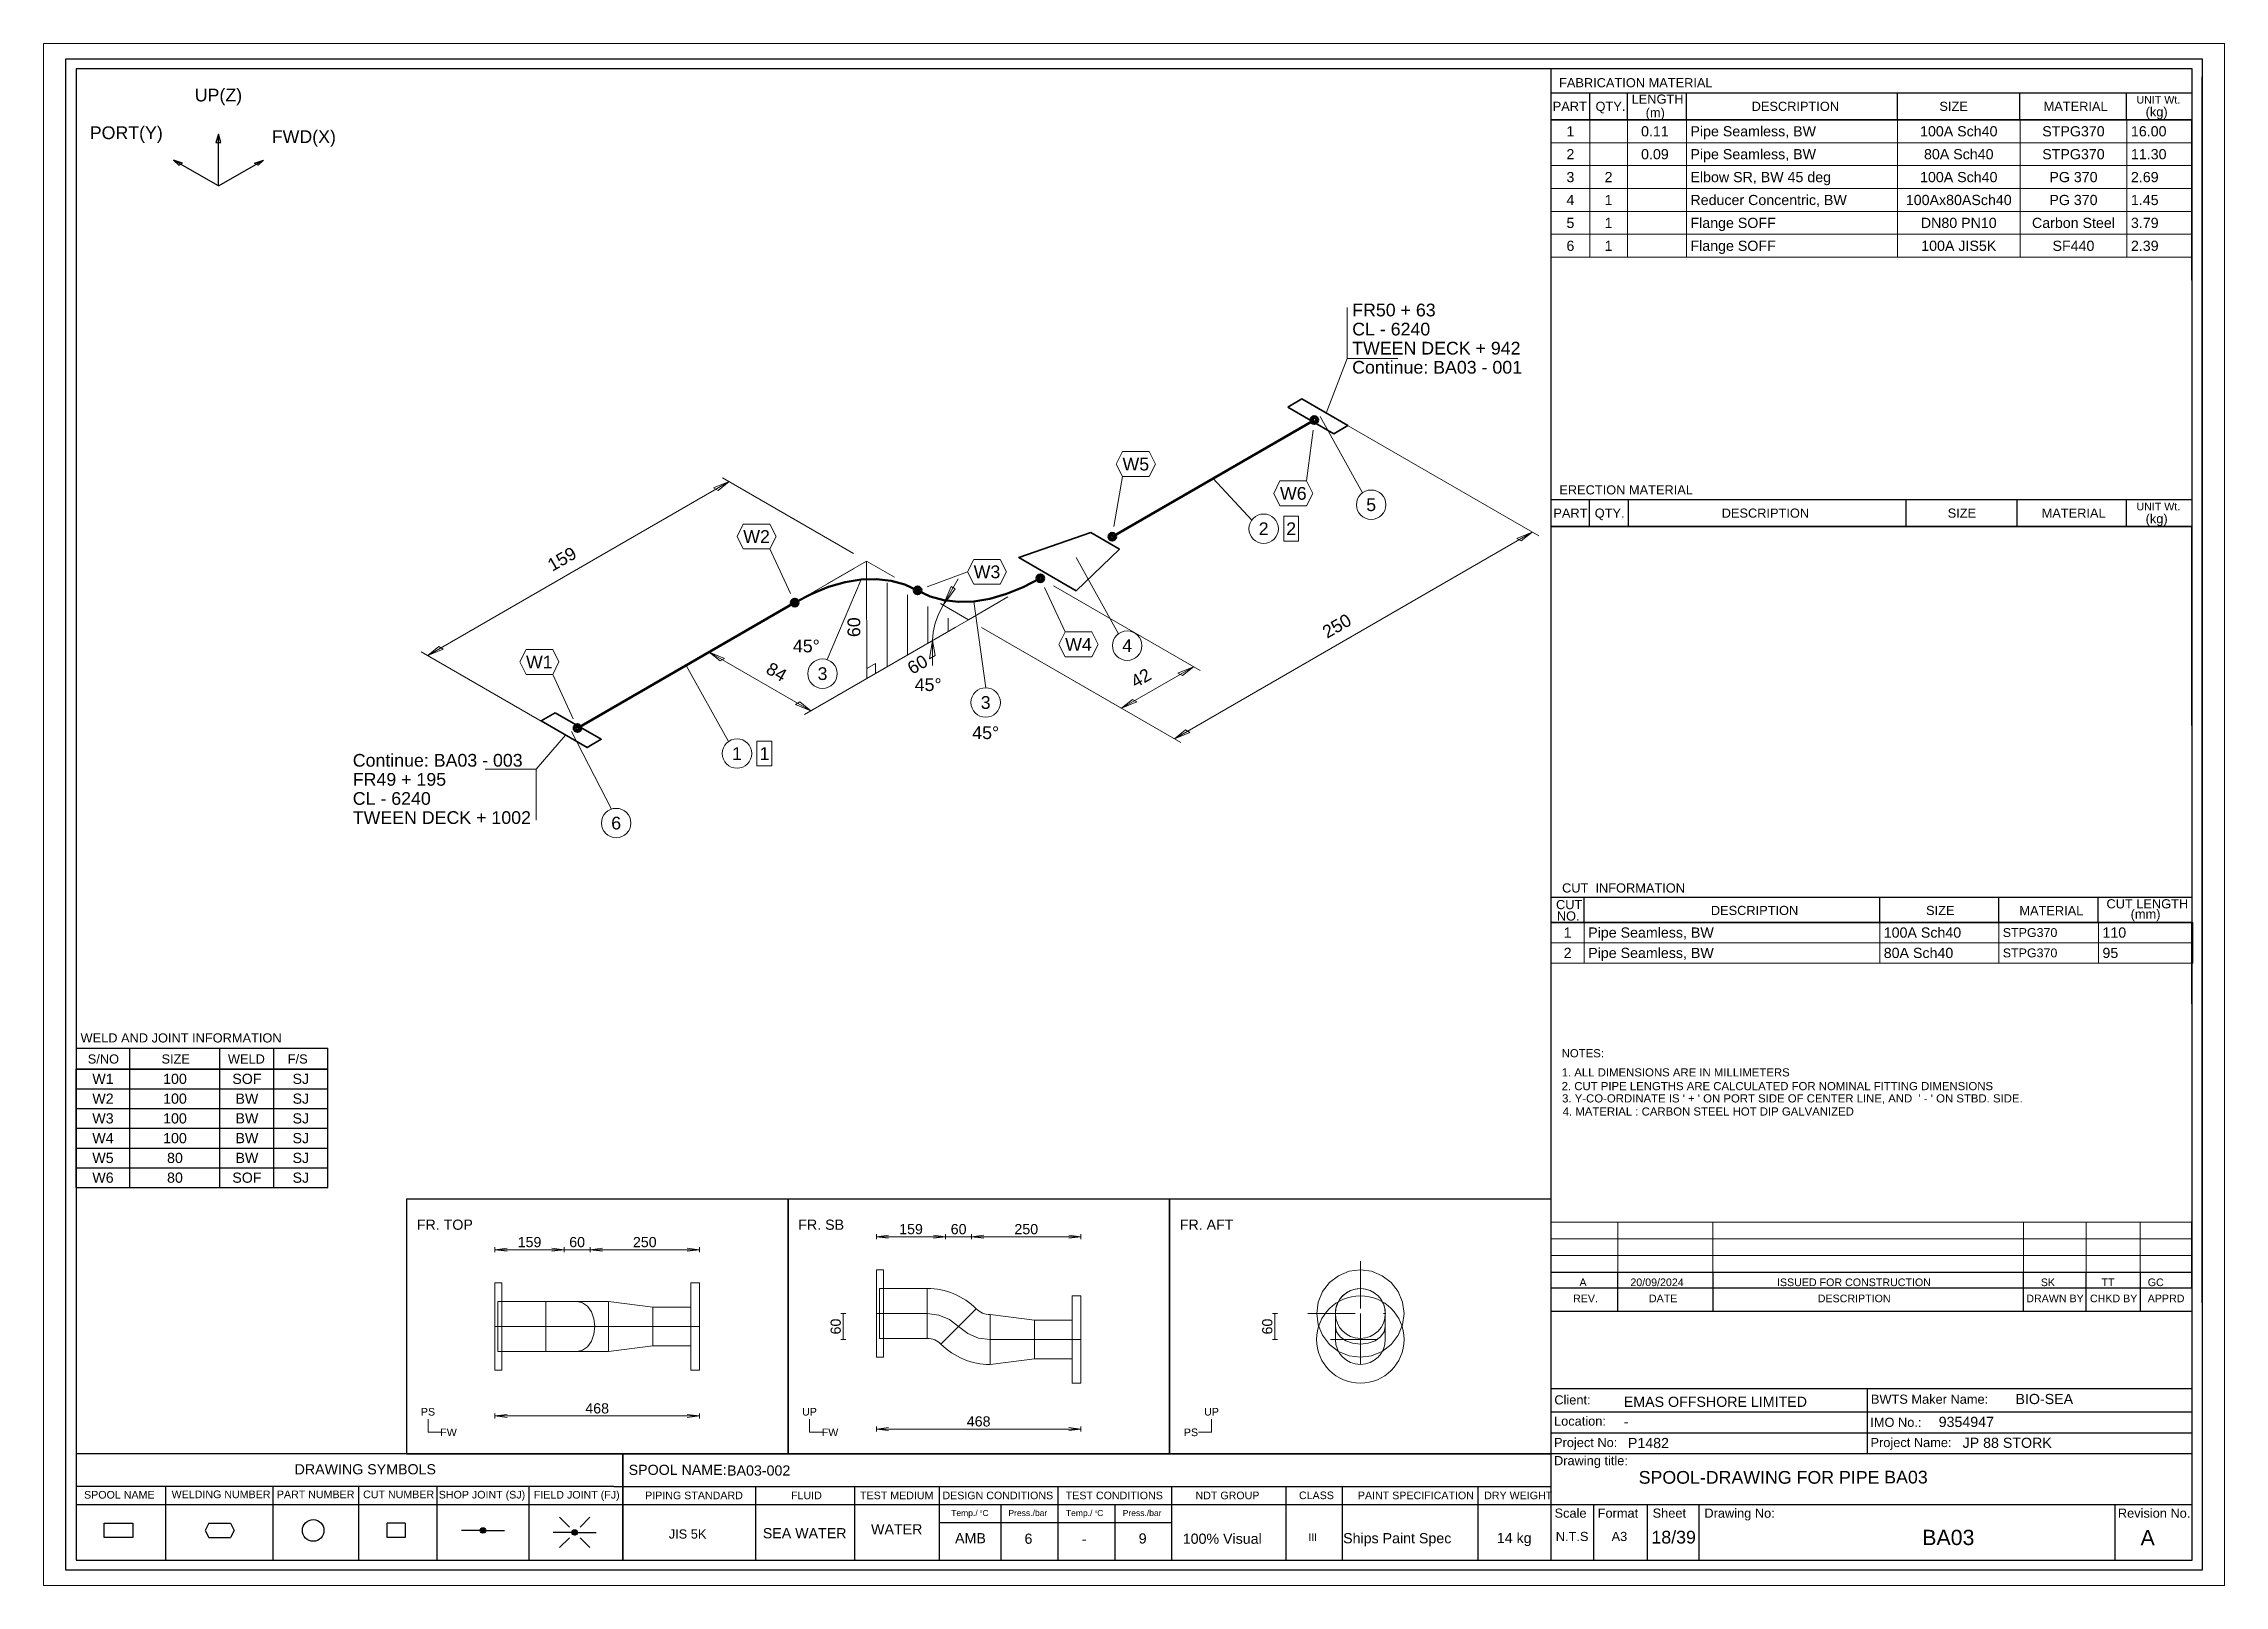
# Paper-space layout 'Layout1' of a CAD drawing. Header units: millimetres. Extents: x -20 to 277, y -7 to 202.
# The model-space entities are those that its viewports show. They can reach past a viewport. Long polylines and large blocks are cut down to what shows.
import ezdxf
from ezdxf.enums import TextEntityAlignment as Align

# ---------------------------------------------------------------- set-up
doc = ezdxf.new("R2010")
doc.units = ezdxf.units.MM
doc.linetypes.add('DOTTED_DASHED5', pattern=[9.99998, 4.444436, -2.666661, 0.222222, -2.666661])
doc.linetypes.add('DOTTED_DASHED6', pattern=[10, 4.444444, -2.666667, 0.222222, -2.666667])
for name, color, linetype in [('FramesFromTables', 40, 'Continuous'), ('I_Coordinates', 11, 'Continuous'), ('I_CutNumbers', 10, 'Continuous'), ('I_Dimensions', 4, 'Continuous'), ('I_OtherComponents', 2, 'Continuous'), ('I_PartNumbers', 9, 'Continuous'), ('I_Pipes', 1, 'Continuous'), ('I_Tags', 8, 'Continuous'), ('I_Triangles', 5, 'Continuous'), ('SymbolsOnDrawingSheet', 1, 'Continuous'), ('TextFromTables', 2, 'Continuous'), ('TextFromTextBoxes', 2, 'Continuous')]:
    doc.layers.add(name, color=color, linetype=linetype)
doc.styles.add('Cadmatic Default Text', font='arial.ttf')

psp = doc.layouts.get("Layout1")

msp = doc.modelspace()

# ---------------------------------------------------------------- texts
at = {"layer": 'SymbolsOnDrawingSheet', "linetype": 'ByBlock', "lineweight": 25, "style": 'Cadmatic Default Text'}
for s, p in [('UP(Z)', (30, 289.86)), ('PORT(Y)', (11.88, 282.46)), ('FWD(X)', (46.79, 281.7))]:
    msp.add_text(s, height=2.5, dxfattribs=at).set_placement(p, align=Align.MIDDLE_CENTER)
for s, p in [('FR. TOP', (69, 68.9)), ('FR. SB', (144, 68.9)), ('FR. AFT', (219, 68.9))]:
    msp.add_text(s, height=2, dxfattribs=at).set_placement(p, align=Align.TOP_LEFT)
at = {"layer": 'SymbolsOnDrawingSheet', "linetype": 'ByBlock', "lineweight": 13, "style": 'Cadmatic Default Text'}
for s, p in [('159', (91.16, 64.48)), ('60', (100.52, 64.48)), ('250', (113.82, 64.48)), ('159', (166.16, 67.03)), ('60', (175.52, 67.03)), ('250', (188.82, 67.03)), ('468', (104.46, 31.81)), ('468', (179.46, 29.25))]:
    msp.add_text(s, height=2, dxfattribs=at).set_placement(p, align=Align.MIDDLE_CENTER)
for p in [(151.35, 47.89), (236.2, 47.89)]:
    msp.add_text('60', height=2, rotation=90, dxfattribs=at).set_placement(p, align=Align.MIDDLE_CENTER)
at = {"layer": 'SymbolsOnDrawingSheet', "linetype": 'ByBlock', "lineweight": 18, "style": 'Cadmatic Default Text'}
for s, p in [('PS', (71.2, 31.14)), ('UP', (146.2, 31.14)), ('UP', (225.24, 31.14)), ('FW', (75.24, 27.1)), ('FW', (150.24, 27.1)), ('PS', (221.2, 27.1))]:
    msp.add_text(s, height=1.5, dxfattribs=at).set_placement(p, align=Align.MIDDLE_CENTER)

# ---------------------------------------------------------------- blocks, each defined once
blk = doc.blocks.new('BA01726637002_BOM_4')
at = {"layer": 'FramesFromTables', "linetype": 'ByBlock', "lineweight": 18}
for p, q in [((292, 285), (418, 285)), ((292, 258), (292, 285)), ((292, 258), (292, 285)), ((299.6, 258), (299.6, 285)), ((299.6, 258), (299.6, 285)), ((307, 258), (307, 285)), ((307, 258), (307, 285)), ((318.6, 258), (318.6, 285)), ((318.6, 258), (318.6, 285)), ((360.1, 258), (360.1, 285)), ((360.1, 258), (360.1, 285)), ((384.2, 258), (384.2, 285)), ((384.2, 258), (384.2, 285)), ((405.2, 258), (405.2, 285)), ((405.2, 258), (405.2, 285)), ((418, 258), (418, 285)), ((292, 280.5), (418, 280.5)), ((292, 276), (418, 276)), ((292, 271.5), (418, 271.5)), ((292, 267), (418, 267)), ((292, 262.5), (418, 262.5)), ((292, 205), (418.1, 205)), ((292, 205), (418.1, 205)), ((292, 127.3), (418.2, 127.3)), ((292, 119.3), (292, 127.3)), ((292, 119.3), (292, 127.3)), ((298.5, 119.3), (298.5, 127.3)), ((298.5, 119.3), (298.5, 127.3)), ((356.6, 119.3), (356.6, 127.3)), ((356.6, 119.3), (356.6, 127.3)), ((380, 119.3), (380, 127.3)), ((380, 119.3), (380, 127.3)), ((399.6, 119.3), (399.6, 127.3)), ((399.6, 119.3), (399.6, 127.3)), ((418, 119.3), (418, 127.3)), ((292, 123.3), (418.2, 123.3)), ((292, 68.4), (418, 68.4)), ((292, 58.6), (292, 68.4)), ((292, 58.6), (292, 68.4)), ((292, 65.13), (418, 65.13)), ((305.1, 58.6), (305.1, 68.4)), ((305.1, 58.6), (305.1, 68.4)), ((323.8, 58.6), (323.8, 68.4)), ((323.8, 58.6), (323.8, 68.4)), ((384.9, 58.6), (384.9, 68.4)), ((384.9, 58.6), (384.9, 68.4)), ((397.2, 58.6), (397.2, 68.4)), ((397.2, 58.6), (397.2, 68.4)), ((407.8, 58.6), (407.8, 68.4)), ((407.8, 58.6), (407.8, 68.4)), ((418, 58.6), (418, 68.4)), ((292, 61.87), (418, 61.87))]:
    blk.add_line(p, q, dxfattribs=at)
at = {"layer": 'FramesFromTables', "linetype": 'ByBlock', "lineweight": -3}
for p, q in [((2, 98.5), (51.5, 98.5)), ((2, 75.19), (2, 98.5)), ((2, 75.19), (2, 98.5)), ((2, 94.62), (51.5, 94.62)), ((12.6, 75.19), (12.6, 98.5)), ((12.6, 75.19), (12.6, 98.5)), ((30.3, 75.19), (30.3, 98.5)), ((30.3, 75.19), (30.3, 98.5)), ((40.9, 75.19), (40.9, 98.5)), ((40.9, 75.19), (40.9, 98.5)), ((51.5, 75.19), (51.5, 98.5)), ((2, 90.73), (51.5, 90.73)), ((2, 86.85), (51.5, 86.85)), ((2, 82.96), (51.5, 82.96)), ((2, 79.08), (51.5, 79.08))]:
    blk.add_line(p, q, dxfattribs=at)
at = {"layer": 'FramesFromTables', "linetype": 'ByBlock', "lineweight": 18, "flags": 128}
for points in [[(292, 258), (418, 258), (418, 285)], [(292, 119.3), (418.2, 119.3), (418.2, 127.3)], [(292, 58.6), (418, 58.6), (418, 68.4)]]:
    blk.add_lwpolyline(points, dxfattribs=at)
at = {"layer": 'FramesFromTables', "linetype": 'ByBlock', "lineweight": -3, "flags": 128}
blk.add_lwpolyline([(2, 75.19), (51.5, 75.19), (51.5, 98.5)], dxfattribs=at)
at = {"layer": 'TextFromTables', "linetype": 'ByBlock', "lineweight": 13, "style": 'Cadmatic Default Text'}
for s, p in [('1', (295.8, 282.75)), ('2', (295.8, 278.25)), ('3', (295.8, 273.75)), ('4', (295.8, 269.25)), ('5', (295.8, 264.75)), ('6', (295.8, 260.25))]:
    blk.add_text(s, height=2, dxfattribs=at).set_placement(p, align=Align.MIDDLE_CENTER)
at = {"layer": 'TextFromTables', "linetype": 'ByBlock', "lineweight": 25, "style": 'Cadmatic Default Text'}
for s, p in [('0.11 ', (312.8, 282.75)), ('100A Sch40', (372.15, 282.75)), ('STPG370', (394.7, 282.75)), ('0.09 ', (312.8, 278.25)), ('80A Sch40', (372.15, 278.25)), ('STPG370', (394.7, 278.25)), ('2', (303.3, 273.75)), ('100A Sch40', (372.15, 273.75)), ('PG 370', (394.7, 273.75)), ('1', (303.3, 269.25)), ('100Ax80ASch40', (372.15, 269.25)), ('PG 370', (394.7, 269.25)), ('Carbon Steel', (394.7, 264.75)), ('1', (303.3, 264.75)), ('DN80 PN10', (372.15, 264.75)), ('1', (303.3, 260.25)), ('100A JIS5K', (372.15, 260.25)), ('SF440', (394.7, 260.25)), ('1', (295.25, 125.3)), ('2', (295.25, 121.3)), ('W1', (7.3, 96.56)), ('100', (21.45, 96.56)), ('SOF', (35.6, 96.56)), ('SJ', (46.2, 96.56)), ('W2', (7.3, 92.67)), ('100', (21.45, 92.67)), ('BW', (35.6, 92.67)), ('SJ', (46.2, 92.67)), ('W3', (7.3, 88.79)), ('W4', (7.3, 84.91)), ('100', (21.45, 88.79)), ('100', (21.45, 84.91)), ('BW', (35.6, 88.79)), ('BW', (35.6, 84.91)), ('SJ', (46.2, 88.79)), ('SJ', (46.2, 84.91)), ('W5', (7.3, 81.02)), ('80', (21.45, 81.02)), ('BW', (35.6, 81.02)), ('SJ', (46.2, 81.02)), ('W6', (7.3, 77.14)), ('80', (21.45, 77.14)), ('SOF', (35.6, 77.14)), ('SJ', (46.2, 77.14))]:
    blk.add_text(s, height=2, dxfattribs=at).set_placement(p, align=Align.MIDDLE_CENTER)
for s, height, p in [('Pipe Seamless, BW ', 2, (319.4, 282.75)), ('16.00', 2, (406, 282.75)), ('Pipe Seamless, BW ', 2, (319.4, 278.25)), ('11.30', 2, (406, 278.25)), ('Elbow SR, BW 45 deg', 2, (319.4, 273.75)), ('2.69', 2, (406, 273.75)), ('Reducer Concentric, BW ', 2, (319.4, 269.25)), ('1.45', 2, (406, 269.25)), ('Flange SOFF ', 2, (319.4, 264.75)), ('3.79', 2, (406, 264.75)), ('Flange SOFF ', 2, (319.4, 260.25)), ('2.39', 2, (406, 260.25)), ('Pipe Seamless, BW', 2, (299.3, 125.3)), ('100A Sch40', 2, (357.4, 125.3)), ('STPG370', 1.75, (380.8, 125.3)), ('110', 2, (400.4, 125.3)), ('Pipe Seamless, BW', 2, (299.3, 121.3)), ('80A Sch40', 2, (357.4, 121.3)), ('STPG370', 1.75, (380.8, 121.3)), ('95', 2, (400.4, 121.3))]:
    blk.add_text(s, height=height, dxfattribs=at).set_placement(p, align=Align.MIDDLE_LEFT)
at = {"layer": 'TextFromTextBoxes', "linetype": 'ByBlock', "lineweight": -3, "style": 'Cadmatic Default Text'}
for s, p in [('BIO-SEA', (383.3, 33.65)), ('EMAS OFFSHORE LIMITED', (306.3, 33.1)), ('9354947', (368.2, 29.15)), ('-', (306.3, 29.2)), ('P1482', (307.1, 25)), ('JP 88 STORK', (372.9, 25.05)), ('BA03-002', (130, 19.6))]:
    blk.add_text(s, height=2, dxfattribs=at).set_placement(p, align=Align.MIDDLE_LEFT)
at = {"layer": 'TextFromTextBoxes', "linetype": 'ByBlock', "lineweight": 25, "style": 'Cadmatic Default Text'}
blk.add_text('BA03', height=2.5, dxfattribs=at).set_placement((357.5, 18.3), align=Align.MIDDLE_LEFT)
at = {"layer": 'TextFromTextBoxes', "linetype": 'ByBlock', "lineweight": -3, "style": 'Cadmatic Default Text'}
for s, height, p in [('WATER', 2, (163.35, 8.05)), ('SEA WATER', 2, (145.25, 7.28)), ('AMB', 2, (177.85, 6.3)), ('6', 2, (189.25, 6.2)), ('-', 2, (200.2, 6.15)), ('9', 2, (211.7, 6.25)), ('100% Visual', 2, (227.35, 6.2)), ('Ships Paint Spec', 2, (261.75, 6.3)), ('14 kg', 2, (284.75, 6.35)), ('18/39', 2.5, (316.1, 6.5))]:
    blk.add_text(s, height=height, dxfattribs=at).set_placement(p, align=Align.MIDDLE_CENTER)
at = {"layer": 'TextFromTextBoxes', "linetype": 'ByBlock', "lineweight": 25, "style": 'Cadmatic Default Text'}
blk.add_text('BA03', height=3, dxfattribs=at).set_placement((370.1, 6.45), align=Align.MIDDLE_CENTER)
blk = doc.blocks.new('SEDS_SPOOL_FORMAT_Gol_6')
at = {"layer": 'SymbolsOnDrawingSheet', "linetype": 'ByBlock', "lineweight": -3, "flags": 128}
for points in [[(0, 297), (420, 297), (420, 0), (0, 0), (0, 297)], [(418.01, 295.01), (2, 295.01)], [(2, 295.01), (2, 2)], [(292.02, 50.91), (292.02, 295.01)], [(418.01, 2), (418.01, 295.01)], [(420, 52.53), (420, 293.46)], [(420, 52.53), (420, 293.46)], [(292.02, 290.3), (418.01, 290.3)], [(292.02, 284.66), (292.02, 288.77)], [(299.59, 285.01), (299.59, 290.3)], [(307.02, 285.01), (307.02, 290.3)], [(318.61, 285.01), (318.61, 290.3)], [(360.08, 285.01), (360.08, 290.3)], [(384.18, 285.01), (384.18, 290.3)], [(405.15, 285.01), (405.15, 290.3)], [(405.15, 285.01), (405.15, 290.3)], [(292, 285), (418, 285)], [(292, 253.5), (292, 285)], [(292, 253.5), (292, 285)], [(292.02, 285.01), (418.01, 285.01)], [(418.01, 285.01), (292.02, 285.01)], [(418, 253.5), (418, 285)], [(292.02, 210.38), (418.01, 210.38)], [(299.57, 205.08), (299.57, 210.38)], [(307.21, 205.08), (307.21, 210.38)], [(361.83, 205.03), (361.83, 210.38)], [(383.61, 205.08), (383.61, 210.38)], [(405.15, 205.17), (405.15, 210.38)], [(292.02, 205.08), (292.02, 209.18)], [(292.02, 205.08), (418.01, 205.08)], [(292.02, 186.7), (292.02, 205.08)], [(292.02, 186.7), (292.02, 205.08)], [(418.01, 205.08), (292.02, 205.08)], [(418, 166), (418, 205)], [(292.02, 132.23), (418.01, 132.23)], [(292.02, 127.3), (292.02, 131.41)], [(298.48, 127.3), (298.48, 132.23)], [(356.6, 127.3), (356.6, 132.23)], [(380.01, 127.3), (380.01, 132.23)], [(399.56, 127.3), (399.56, 132.23)], [(292.02, 127.3), (418.01, 127.3)], [(418.01, 127.3), (292.02, 127.3)], [(418, 111.3), (418, 127.3)], [(2, 102.57), (51.49, 102.57)], [(12.6, 98.45), (12.6, 102.57)], [(30.28, 98.45), (30.28, 102.57)], [(40.88, 98.45), (40.88, 102.57)], [(51.49, 98.45), (51.49, 102.57)], [(2, 98.5), (51.5, 98.5)], [(2, 98.5), (51.5, 98.5)], [(51.49, 98.47), (2, 98.47)], [(2, 98.45), (51.49, 98.45)], [(292.02, 52.57), (292.02, 66.5)], [(292.02, 52.57), (292.02, 66.5)], [(418, 55.4), (418, 68.5)], [(292.02, 58.6), (418.01, 58.6)], [(305.1, 50.91), (305.1, 58.6)], [(323.84, 50.91), (323.84, 58.6)], [(384.91, 50.91), (384.91, 58.6)], [(397.21, 50.91), (397.21, 58.6)], [(407.86, 50.91), (407.86, 58.6)], [(292.02, 55.47), (418.01, 55.47)], [(292.02, 50.91), (418.01, 50.91)], [(292.02, 2), (292.02, 50.91)], [(292.02, 35.73), (418.01, 35.73)], [(354.24, 22.93), (354.24, 35.73)], [(292.02, 31.13), (418.01, 31.13)], [(292.02, 27.03), (418.01, 27.03)], [(2, 22.93), (107.74, 22.93)], [(107.74, 22.93), (292.02, 22.93)], [(109.52, 22.93), (109.52, 2)], [(109.52, 2), (109.52, 22.93)], [(292.02, 22.93), (418.01, 22.93)], [(107.74, 16.45), (2, 16.45)], [(2, 12.91), (292.02, 12.91)], [(19.62, 16.45), (19.62, 2)], [(40.69, 16.45), (40.69, 2)], [(57.56, 16.45), (57.56, 2)], [(72.95, 16.45), (72.95, 2)], [(91.02, 16.45), (91.02, 2)], [(107.74, 16.45), (292.02, 16.45)], [(135.58, 16.45), (135.58, 2)], [(155.03, 16.45), (155.03, 2)], [(171.67, 16.45), (171.67, 2)], [(183.82, 12.91), (183.82, 2)], [(195.02, 16.45), (195.02, 2)], [(206.21, 12.91), (206.21, 2)], [(217.4, 16.45), (217.4, 2)], [(239.85, 16.45), (239.85, 2)], [(250.91, 16.34), (250.91, 2)], [(277.59, 16.45), (277.59, 2)], [(292.02, 12.91), (418.01, 12.91)], [(300.39, 2), (300.39, 12.91)], [(310.96, 2), (310.96, 12.91)], [(321.13, 2), (321.13, 12.91)], [(402.9, 2), (402.9, 12.91)], [(13.2, 6.41), (7.55, 6.41), (7.55, 9.23), (13.2, 9.23)], [(13.2, 9.23), (13.2, 6.41)], [(28.12, 9.23), (27.42, 7.82)], [(28.12, 9.23), (32.36, 9.23)], [(32.36, 9.23), (33.07, 7.82)], [(66.68, 9.23), (66.68, 6.41), (63.15, 6.41), (63.15, 9.23)], [(66.68, 9.23), (63.15, 9.23)], [(99, 8.47), (97.06, 10.41)], [(101.09, 8.47), (103.03, 10.41)], [(171.67, 9.37), (217.4, 9.37)], [(171.67, 9.37), (217.4, 9.37)], [(27.42, 7.82), (28.12, 6.41)], [(28.12, 6.41), (32.36, 6.41)], [(33.07, 7.82), (32.36, 6.41)], [(81.48, 7.82), (77.79, 7.82)], [(81.49, 7.78), (82.04, 8.32)], [(81.51, 7.9), (81.93, 8.32)], [(81.52, 7.7), (82.14, 8.32)], [(81.55, 7.62), (82.22, 8.29)], [(81.56, 8.06), (81.76, 8.26)], [(81.57, 7.54), (82.28, 8.25)], [(81.62, 7.48), (82.34, 8.2)], [(81.68, 7.44), (82.4, 8.16)], [(81.74, 7.39), (82.45, 8.1)], [(81.8, 7.35), (82.48, 8.02)], [(81.88, 7.32), (82.5, 7.94)], [(81.98, 7.32), (82.53, 7.86)], [(82.09, 7.32), (82.52, 7.75)], [(82.24, 7.36), (82.47, 7.59)], [(82.54, 7.82), (86.24, 7.82)], [(99.51, 7.42), (95.82, 7.42)], [(99, 6.38), (97.06, 4.44)], [(99.53, 7.47), (99.99, 7.93)], [(99.53, 7.37), (100.1, 7.93)], [(99.56, 7.29), (100.2, 7.93)], [(99.58, 7.62), (99.88, 7.93)], [(99.58, 7.21), (100.27, 7.89)], [(99.61, 7.13), (100.33, 7.84)], [(99.67, 7.08), (100.39, 7.8)], [(99.73, 7.03), (100.45, 7.75)], [(99.79, 6.99), (100.49, 7.69)], [(99.85, 6.94), (100.52, 7.61)], [(99.94, 6.92), (100.54, 7.53)], [(100.04, 6.92), (100.57, 7.45)], [(100.15, 6.92), (100.54, 7.31)], [(100.38, 7.04), (100.49, 7.15)], [(100.57, 7.42), (104.27, 7.42)], [(101.09, 6.38), (103.03, 4.44)], [(2, 2), (418.01, 2)]]:
    blk.add_lwpolyline(points, dxfattribs=at)
at = {"layer": 'SymbolsOnDrawingSheet', "linetype": 'ByBlock', "lineweight": -3}
for centre, radius in [((48.63, 7.82), 2.12), ((82.01, 7.82), 0.53), ((100.04, 7.42), 0.53)]:
    blk.add_circle(centre, radius, dxfattribs=at)
at = {"layer": 'SymbolsOnDrawingSheet', "linetype": 'ByBlock', "lineweight": -3, "style": 'Cadmatic Default Text'}
for s, height, p in [('FABRICATION MATERIAL', 1.8, (293.57, 293.19)), ('PART', 1.8, (292.32, 288.55)), ('QTY.', 1.8, (300.74, 288.55)), ('LENGTH', 1.8, (307.84, 289.97)), ('DESCRIPTION', 1.8, (331.43, 288.55)), ('SIZE', 1.8, (368.34, 288.55)), ('MATERIAL', 1.8, (388.84, 288.55)), ('UNIT Wt.', 1.5, (407.08, 289.7)), (' (kg)', 1.8, (408.19, 287.46)), ('ERECTION MATERIAL', 1.8, (293.62, 213.19)), ('PART', 1.8, (292.45, 208.62)), ('QTY.', 1.8, (300.58, 208.62)), ('DESCRIPTION', 1.8, (325.54, 208.62)), ('SIZE', 1.8, (369.97, 208.62)), ('MATERIAL', 1.8, (388.45, 208.62)), ('UNIT Wt.', 1.5, (407.08, 209.77)), (' (kg)', 1.8, (408.19, 207.53)), ('CUT  INFORMATION', 1.8, (294.16, 134.97)), ('CUT ', 1.8, (292.97, 131.7)), ('NO.', 1.8, (293.13, 129.46)), ('DESCRIPTION', 1.8, (323.41, 130.55)), ('SIZE', 1.8, (365.72, 130.55)), ('MATERIAL', 1.8, (384.07, 130.5)), ('CUT LENGTH', 1.8, (401.19, 131.85)), ('(mm)', 1.8, (405.94, 129.85)), ('WELD AND JOINT INFORMATION', 1.8, (2.89, 105.5)), ('S/NO', 1.8, (4.31, 101.36)), ('SIZE', 1.8, (18.81, 101.36)), ('WELD', 1.8, (31.86, 101.36)), ('F/S', 1.8, (43.63, 101.36)), ('SPOOL-DRAWING FOR PIPE', 2.5, (309.22, 19.5))]:
    blk.add_text(s, height=height, dxfattribs=at).set_placement(p, align=Align.TOP_LEFT)
for s, height, p in [('(m)', 1.8, (310.6, 285.51)), ('Client:', 1.8, (292.64, 32.58)), ('BWTS Maker Name:', 1.8, (354.88, 32.71)), ('Location:', 1.8, (292.58, 28.41)), ('Project No:', 1.8, (292.58, 24.2)), ('IMO No.:', 1.8, (354.76, 28.17)), ('Project Name:', 1.8, (354.8, 24.2)), ('Drawing title:', 1.8, (292.57, 20.64)), ('DRAWING SYMBOLS', 2, (44.98, 18.84)), ('Temp./  C   ', 1.2, (174.06, 10.65)), ('0', 0.53, (179.71, 11.25)), ('Press./bar', 1.2, (185.31, 10.65)), ('Temp./  C   ', 1.2, (196.61, 10.65)), ('0', 0.53, (202.37, 11.25)), ('Press./bar', 1.2, (207.78, 10.65)), ('Scale', 1.8, (292.68, 10.32)), ('Format', 1.8, (301.16, 10.32)), ('Sheet', 1.8, (311.96, 10.32)), ('Drawing No:', 1.8, (322.14, 10.32)), ('Revision No.', 1.8, (403.43, 10.32)), ('N.T.S', 1.8, (292.92, 5.74)), ('A3', 1.8, (303.89, 5.74))]:
    blk.add_text(s, height=height, dxfattribs=at).set_placement(p)
for s, height, p in [('1. ALL DIMENSIONS ARE IN MILLIMETERS', 1.6, (294.08, 97.83)), ('NOTES:', 1.6, (294.08, 101.59)), ('2. CUT PIPE LENGTHS ARE CALCULATED FOR NOMINAL FITTING DIMENSIONS', 1.6, (294.08, 95.13)), ("3. Y-CO-ORDINATE IS ' + ' ON PORT SIDE OF CENTER LINE, AND  ' - ' ON STBD. SIDE.", 1.6, (294.16, 92.72)), ('4. MATERIAL : CARBON STEEL HOT DIP GALVANIZED', 1.6, (294.28, 90.15)), ('A', 1.5, (297.58, 56.58)), ('20/09/2024', 1.5, (307.59, 56.58)), ('ISSUED FOR CONSTRUCTION', 1.5, (336.41, 56.58)), ('SK', 1.5, (388.28, 56.58)), ('TT', 1.5, (400.21, 56.58)), ('GC', 1.5, (409.3, 56.58)), ('REV.', 1.5, (296.32, 53.41)), ('DATE', 1.5, (311.24, 53.41)), ('DESCRIPTION', 1.5, (344.43, 53.41)), ('DRAWN BY', 1.5, (385.43, 53.41)), ('CHKD BY', 1.5, (397.94, 53.41)), ('APPRD', 1.5, (409.3, 53.41)), ('SPOOL NAME:', 2, (110.65, 19.73)), ('SPOOL NAME', 1.5, (3.58, 14.83)), ('WELDING NUMBER', 1.5, (20.79, 14.91)), ('PART NUMBER', 1.5, (41.48, 14.91)), ('CUT NUMBER', 1.5, (58.44, 14.91)), ('SHOP JOINT (SJ)', 1.5, (73.31, 14.85)), ('FIELD JOINT (FJ)', 1.5, (92, 14.83)), ('PIPING STANDARD', 1.5, (113.89, 14.7)), ('FLUID', 1.5, (142.57, 14.7)), ('TEST MEDIUM', 1.5, (156.14, 14.7)), ('DESIGN CONDITIONS', 1.5, (172.34, 14.7)), ('TEST CONDITIONS', 1.5, (196.58, 14.7)), ('NDT GROUP', 1.5, (222.09, 14.7)), ('CLASS', 1.5, (242.43, 14.72)), ('PAINT SPECIFICATION', 1.5, (254.01, 14.7)), ('DRY WEIGHT', 1.5, (278.84, 14.7)), ('JIS 5K', 1.8, (118.53, 7.12)), ('III', 1.5, (244.26, 6.51)), ('A', 3, (407.89, 6.4))]:
    blk.add_text(s, height=height, dxfattribs=at).set_placement(p, align=Align.MIDDLE_LEFT)
blk = doc.blocks.new('BA01726637002_PRT_8_3')
at = {"layer": 'I_OtherComponents', "linetype": 'ByBlock', "lineweight": 35, "flags": 128}
blk.add_lwpolyline([(188.22, 205.25), (191, 206.85), (200.05, 201.62), (197.27, 200.02), (188.22, 205.25)], dxfattribs=at)
at = {"layer": 'I_OtherComponents', "linetype": 'ByBlock', "lineweight": 50}
for radius in [0.75, 0.375]:
    blk.add_circle((193.45, 202.71), radius, dxfattribs=at)
blk = doc.blocks.new('BA01726637002_PRT_9_3')
at = {"layer": 'I_Pipes', "linetype": 'ByBlock', "lineweight": 50}
blk.add_line((193.45, 202.71), (153.73, 179.78), dxfattribs=at)
blk = doc.blocks.new('BA01726637002_PRT_11_3')
at = {"layer": 'I_OtherComponents', "linetype": 'ByBlock', "lineweight": 35, "flags": 128}
blk.add_lwpolyline([(141, 172.43), (135.34, 175.7), (149.49, 180.6), (155.14, 177.33), (146.66, 169.16), (141, 172.43)], dxfattribs=at)
at = {"layer": 'I_OtherComponents', "linetype": 'ByBlock', "lineweight": 50}
for centre, radius in [((153.73, 179.78), 0.75), ((153.73, 179.78), 0.375), ((139.59, 171.61), 0.75), ((139.59, 171.61), 0.375)]:
    blk.add_circle(centre, radius, dxfattribs=at)
blk = doc.blocks.new('BA01726637002_PRT_12_3')
at = {"layer": 'I_Pipes', "linetype": 'ByBlock', "lineweight": 0}
for q in [(133.22, 167.94), (119.94, 166.63)]:
    blk.add_line((125.44, 163.45), q, dxfattribs=at)
at = {"layer": 'I_Pipes', "linetype": 'ByBlock', "lineweight": 50, "flags": 128}
blk.add_lwpolyline([(139.59, 171.61), (136.24, 169.87), (132.93, 168.53), (129.68, 167.59), (126.52, 167.07), (123.49, 166.98), (120.62, 167.31), (117.93, 168.06), (115.44, 169.22)], dxfattribs=at)
at = {"layer": 'I_Pipes', "linetype": 'ByBlock', "lineweight": 50}
for centre, radius in [((139.59, 171.61), 0.75), ((139.59, 171.61), 0.375), ((115.44, 169.22), 0.75), ((115.44, 169.22), 0.375)]:
    blk.add_circle(centre, radius, dxfattribs=at)
blk = doc.blocks.new('BA01726637002_PRT_13_3')
at = {"layer": 'I_Pipes', "linetype": 'ByBlock', "lineweight": 0}
for q in [(97.67, 170.51), (110.94, 171.82)]:
    blk.add_line((105.44, 175), q, dxfattribs=at)
at = {"layer": 'I_Pipes', "linetype": 'ByBlock', "lineweight": 50, "flags": 128}
blk.add_lwpolyline([(115.44, 169.22), (112.96, 170.39), (110.27, 171.14), (107.4, 171.47), (104.37, 171.38), (101.21, 170.86), (97.96, 169.92), (94.65, 168.58), (91.3, 166.83)], dxfattribs=at)
at = {"layer": 'I_Pipes', "linetype": 'ByBlock', "lineweight": 50}
for centre, radius in [((91.3, 166.83), 0.75), ((115.44, 169.22), 0.75), ((115.44, 169.22), 0.375), ((91.3, 166.83), 0.375)]:
    blk.add_circle(centre, radius, dxfattribs=at)
blk = doc.blocks.new('BA01726637002_PRT_14_3')
at = {"layer": 'I_Pipes', "linetype": 'ByBlock', "lineweight": 50}
blk.add_line((91.3, 166.83), (48.59, 142.18), dxfattribs=at)
blk = doc.blocks.new('BA01726637002_PRT_15_3')
at = {"layer": 'I_OtherComponents', "linetype": 'ByBlock', "lineweight": 35, "flags": 128}
blk.add_lwpolyline([(44.21, 145.2), (41.43, 143.59), (50.48, 138.36), (53.26, 139.97), (44.21, 145.2)], dxfattribs=at)
at = {"layer": 'I_OtherComponents', "linetype": 'ByBlock', "lineweight": 50}
for radius in [0.75, 0.375]:
    blk.add_circle((48.59, 142.18), radius, dxfattribs=at)
blk = doc.blocks.new('BA01726637002_TRI_0_3')
at = {"layer": 'I_Triangles', "linetype": 'ByBlock', "lineweight": 0}
for p, q in [((109.45, 154.21), (109.45, 170.69)), ((113.45, 156.52), (113.45, 168.38)), ((117.45, 158.83), (117.45, 166.07)), ((121.45, 161.14), (121.45, 163.76))]:
    blk.add_line(p, q, dxfattribs=at)
at = {"layer": 'I_Triangles', "linetype": 'ByBlock', "lineweight": 0, "flags": 128}
for points in [[(125.44, 163.45), (105.45, 151.9), (105.44, 175)], [(123.45, 171.53), (120.45, 166.34), (122.85, 169.57), (122.05, 170.03), (120.45, 166.34), (119.57, 164.59), (118.91, 162.8), (118.51, 161.04), (118.37, 159.37), (118.94, 156.43), (117.81, 155.77), (118.37, 159.37), (118.37, 154.47)], [(107.18, 152.9), (107.18, 154.9), (105.45, 153.9)]]:
    blk.add_lwpolyline(points, dxfattribs=at)
at = {"layer": 'I_Triangles', "linetype": 'ByBlock', "lineweight": 0, "style": 'Cadmatic Default Text'}
for rotation, p in [(90, (102.93, 162)), (30, (115.44, 154.68))]:
    blk.add_text('60', height=2.5, rotation=rotation, dxfattribs=at).set_placement(p, align=Align.MIDDLE_CENTER)
blk.add_text('45°', height=2.5, dxfattribs=at).set_placement((117.53, 150.71), align=Align.MIDDLE_CENTER)
blk = doc.blocks.new('BA01726637002_DIM_0_3')
at = {"layer": 'I_Dimensions', "linetype": 'ByBlock', "lineweight": 0}
for p, q in [((19.17, 156.44), (78.38, 190.62)), ((77.08, 191.37), (102.85, 176.5)), ((43.64, 142.31), (17.87, 157.19))]:
    blk.add_line(p, q, dxfattribs=at)
at = {"layer": 'I_Dimensions', "linetype": 'ByBlock', "lineweight": 0, "flags": 128}
for points in [[(78.38, 190.62), (76.22, 188.87), (75.35, 189.37), (78.38, 190.62)], [(19.17, 156.44), (22.2, 157.69), (21.34, 158.19), (19.17, 156.44)]]:
    blk.add_lwpolyline(points, dxfattribs=at)
at = {"layer": 'I_Dimensions', "linetype": 'ByBlock', "lineweight": 0, "style": 'Cadmatic Default Text'}
blk.add_text('159', height=2.5, rotation=30, dxfattribs=at).set_placement((45.53, 175.41), align=Align.MIDDLE_CENTER)
blk = doc.blocks.new('BA01726637002_DIM_1_3')
at = {"layer": 'I_Dimensions', "linetype": 'ByBlock', "lineweight": 0}
for p, q in [((170.98, 153.49), (142.19, 170.11)), ((128.04, 161.95), (156.84, 145.32)), ((155.54, 146.07), (169.68, 154.24))]:
    blk.add_line(p, q, dxfattribs=at)
at = {"layer": 'I_Dimensions', "linetype": 'ByBlock', "lineweight": 0, "flags": 128}
for points in [[(169.68, 154.24), (167.52, 152.49), (166.65, 152.99), (169.68, 154.24)], [(155.54, 146.07), (158.57, 147.32), (157.7, 147.82), (155.54, 146.07)]]:
    blk.add_lwpolyline(points, dxfattribs=at)
at = {"layer": 'I_Dimensions', "linetype": 'ByBlock', "lineweight": 0, "style": 'Cadmatic Default Text'}
blk.add_text('42', height=2.5, rotation=30, dxfattribs=at).set_placement((159.36, 152.03), align=Align.MIDDLE_CENTER)
blk = doc.blocks.new('BA01726637002_DIM_2_3')
at = {"layer": 'I_Dimensions', "linetype": 'ByBlock', "lineweight": 0}
for p, q in [((237.6, 179.95), (198.41, 202.57)), ((165.93, 140.07), (236.3, 180.7)), ((128.04, 161.95), (167.23, 139.32))]:
    blk.add_line(p, q, dxfattribs=at)
at = {"layer": 'I_Dimensions', "linetype": 'ByBlock', "lineweight": 0, "flags": 128}
for points in [[(236.3, 180.7), (234.13, 178.95), (233.27, 179.45), (236.3, 180.7)], [(165.93, 140.07), (168.96, 141.32), (168.1, 141.82), (165.93, 140.07)]]:
    blk.add_lwpolyline(points, dxfattribs=at)
at = {"layer": 'I_Dimensions', "linetype": 'ByBlock', "lineweight": 0, "style": 'Cadmatic Default Text'}
blk.add_text('250', height=2.5, rotation=30, dxfattribs=at).set_placement((197.87, 162.26), align=Align.MIDDLE_CENTER)
blk = doc.blocks.new('BA01726637002_DIM_4_3')
at = {"layer": 'I_Dimensions', "linetype": 'ByBlock', "lineweight": 0}
for p, q in [((102.85, 173.5), (73.19, 156.37)), ((93.19, 144.82), (122.85, 161.95)), ((74.48, 157.12), (94.48, 145.57))]:
    blk.add_line(p, q, dxfattribs=at)
at = {"layer": 'I_Dimensions', "linetype": 'ByBlock', "lineweight": 0, "flags": 128}
for points in [[(74.48, 157.12), (76.65, 155.37), (77.52, 155.87), (74.48, 157.12)], [(94.48, 145.57), (91.45, 146.82), (92.32, 147.32), (94.48, 145.57)]]:
    blk.add_lwpolyline(points, dxfattribs=at)
at = {"layer": 'I_Dimensions', "linetype": 'ByBlock', "lineweight": 0, "style": 'Cadmatic Default Text'}
blk.add_text('84', height=2.5, rotation=329.9979, dxfattribs=at).set_placement((87.73, 153.22), align=Align.MIDDLE_CENTER)
blk = doc.blocks.new('BA01726637002_CRD_0_3')
at = {"layer": 'I_Coordinates', "linetype": 'ByBlock', "lineweight": 0}
blk.add_line((40.45, 134.1), (46.24, 140.81), dxfattribs=at)
at = {"layer": 'I_Coordinates', "linetype": 'ByBlock', "lineweight": 0, "flags": 128}
blk.add_lwpolyline([(40.45, 124.1), (40.45, 134.1), (30.45, 134.1)], dxfattribs=at)
at = {"layer": 'I_Coordinates', "linetype": 'ByBlock', "lineweight": 0, "style": 'Cadmatic Default Text'}
for s, p in [('Continue: BA03 - 003', (4.41, 137.1)), ('FR49 + 195', (4.41, 133.35)), ('CL - 6240', (4.41, 129.6)), ('TWEEN DECK + 1002', (4.41, 125.85))]:
    blk.add_text(s, height=2.5, dxfattribs=at).set_placement(p, align=Align.TOP_LEFT)
blk = doc.blocks.new('BA01726637002_CRD_1_3')
at = {"layer": 'I_Coordinates', "linetype": 'ByBlock', "lineweight": 0}
blk.add_line((199.9, 214.83), (195.81, 204.07), dxfattribs=at)
at = {"layer": 'I_Coordinates', "linetype": 'ByBlock', "lineweight": 0, "flags": 128}
blk.add_lwpolyline([(199.9, 224.83), (199.9, 214.83), (209.9, 214.83)], dxfattribs=at)
at = {"layer": 'I_Coordinates', "linetype": 'ByBlock', "lineweight": 0, "style": 'Cadmatic Default Text'}
for s, p in [('FR50 + 63', (200.9, 223.08)), ('CL - 6240', (200.9, 219.33)), ('TWEEN DECK + 942', (200.9, 215.58)), ('Continue: BA03 - 001', (200.9, 211.83))]:
    blk.add_text(s, height=2.5, dxfattribs=at).set_placement(p)
blk = doc.blocks.new('BA01726637002_PTN_0_3')
at = {"layer": 'I_PartNumbers', "linetype": 'ByBlock', "lineweight": 0}
blk.add_line((202.93, 188.41), (194.63, 203.39), dxfattribs=at)
blk.add_circle((204.63, 186.07), 2.89, dxfattribs=at)
at = {"layer": 'I_PartNumbers', "linetype": 'ByBlock', "lineweight": 0, "style": 'Cadmatic Default Text'}
blk.add_text('5', height=2.5, dxfattribs=at).set_placement((204.63, 186.07), align=Align.MIDDLE_CENTER)
blk = doc.blocks.new('BA01726637002_PTN_1_3')
at = {"layer": 'I_PartNumbers', "linetype": 'ByBlock', "lineweight": 0}
blk.add_line((181.15, 183.05), (173.59, 191.25), dxfattribs=at)
blk.add_circle((183.49, 181.35), 2.89, dxfattribs=at)
at = {"layer": 'I_PartNumbers', "linetype": 'ByBlock', "lineweight": 0, "style": 'Cadmatic Default Text'}
blk.add_text('2', height=2.5, dxfattribs=at).set_placement((183.49, 181.35), align=Align.MIDDLE_CENTER)
blk = doc.blocks.new('BA01726637002_PTN_2_3')
at = {"layer": 'I_PartNumbers', "linetype": 'ByBlock', "lineweight": 0}
blk.add_line((154.96, 160.72), (146.66, 175.7), dxfattribs=at)
blk.add_circle((156.66, 158.38), 2.89, dxfattribs=at)
at = {"layer": 'I_PartNumbers', "linetype": 'ByBlock', "lineweight": 0, "style": 'Cadmatic Default Text'}
blk.add_text('4', height=2.5, dxfattribs=at).set_placement((156.66, 158.38), align=Align.MIDDLE_CENTER)
blk = doc.blocks.new('BA01726637002_PTN_3_3')
at = {"layer": 'I_PartNumbers', "linetype": 'ByBlock', "lineweight": 0}
blk.add_line((128.84, 150.1), (126.52, 167.07), dxfattribs=at)
blk.add_circle((128.84, 147.21), 2.89, dxfattribs=at)
at = {"layer": 'I_PartNumbers', "linetype": 'ByBlock', "lineweight": 0, "style": 'Cadmatic Default Text'}
blk.add_text('3', height=2.5, dxfattribs=at).set_placement((128.84, 147.21), align=Align.MIDDLE_CENTER)
blk = doc.blocks.new('BA01726637002_PTN_4_3')
at = {"layer": 'I_PartNumbers', "linetype": 'ByBlock', "lineweight": 0}
blk.add_line((97.66, 155.63), (104.37, 171.38), dxfattribs=at)
blk.add_circle((96.76, 152.88), 2.89, dxfattribs=at)
at = {"layer": 'I_PartNumbers', "linetype": 'ByBlock', "lineweight": 0, "style": 'Cadmatic Default Text'}
blk.add_text('3', height=2.5, dxfattribs=at).set_placement((96.76, 152.88), align=Align.MIDDLE_CENTER)
blk = doc.blocks.new('BA01726637002_PTN_5_3')
at = {"layer": 'I_PartNumbers', "linetype": 'ByBlock', "lineweight": 0}
blk.add_line((78.25, 139.52), (69.95, 154.5), dxfattribs=at)
blk.add_circle((79.95, 137.18), 2.89, dxfattribs=at)
at = {"layer": 'I_PartNumbers', "linetype": 'ByBlock', "lineweight": 0, "style": 'Cadmatic Default Text'}
blk.add_text('1', height=2.5, dxfattribs=at).set_placement((79.95, 137.18), align=Align.MIDDLE_CENTER)
blk = doc.blocks.new('BA01726637002_PTN_6_3')
at = {"layer": 'I_PartNumbers', "linetype": 'ByBlock', "lineweight": 0}
blk.add_line((55.29, 126.27), (47.42, 141.49), dxfattribs=at)
blk.add_circle((56.19, 123.52), 2.89, dxfattribs=at)
at = {"layer": 'I_PartNumbers', "linetype": 'ByBlock', "lineweight": 0, "style": 'Cadmatic Default Text'}
blk.add_text('6', height=2.5, dxfattribs=at).set_placement((56.19, 123.52), align=Align.MIDDLE_CENTER)
blk = doc.blocks.new('BA01726637002_CUT_9_3')
at = {"layer": 'I_CutNumbers', "linetype": 'ByBlock', "lineweight": 0, "flags": 128}
blk.add_lwpolyline([(190.37, 178.9), (190.37, 183.8), (187.43, 183.8), (187.43, 178.9), (190.37, 178.9)], dxfattribs=at)
at = {"layer": 'I_CutNumbers', "linetype": 'ByBlock', "lineweight": 0, "style": 'Cadmatic Default Text'}
blk.add_text('2', height=2.5, dxfattribs=at).set_placement((188.9, 181.35), align=Align.MIDDLE_CENTER)
blk = doc.blocks.new('BA01726637002_CUT_10_3')
at = {"layer": 'I_CutNumbers', "linetype": 'ByBlock', "lineweight": 0, "flags": 128}
blk.add_lwpolyline([(86.83, 134.73), (86.83, 139.63), (83.88, 139.63), (83.88, 134.73), (86.83, 134.73)], dxfattribs=at)
at = {"layer": 'I_CutNumbers', "linetype": 'ByBlock', "lineweight": 0, "style": 'Cadmatic Default Text'}
blk.add_text('1', height=2.5, dxfattribs=at).set_placement((85.35, 137.18), align=Align.MIDDLE_CENTER)
blk = doc.blocks.new('BA01726637002_fii_7_3')
at = {"layer": 'I_Tags', "linetype": 'ByBlock', "lineweight": 0, "style": 'Cadmatic Default Text'}
blk.add_text('45°', height=2.5, dxfattribs=at).set_placement((128.84, 141.27), align=Align.MIDDLE_CENTER)
blk = doc.blocks.new('BA01726637002_fii_8_3')
at = {"layer": 'I_Tags', "linetype": 'ByBlock', "lineweight": 0, "style": 'Cadmatic Default Text'}
blk.add_text('45°', height=2.5, dxfattribs=at).set_placement((96.76, 146.94), align=Align.MIDDLE_CENTER)
blk = doc.blocks.new('Pi_Weld_0')
at = {"layer": 'I_Tags', "linetype": 'ByBlock', "lineweight": 0, "flags": 128}
for points in [[(2.62, 2.45), (3.89, 12.43)], [(-2.62, 2.45), (-3.84, 0)], [(-3.84, 0), (-2.62, -2.45)], [(2.62, 2.45), (-2.62, 2.45)], [(3.84, 0), (2.62, 2.45)], [(2.62, -2.45), (3.84, 0)], [(-2.62, -2.45), (2.62, -2.45)]]:
    blk.add_lwpolyline(points, dxfattribs=at)
at = {"layer": 'I_Tags', "linetype": 'ByBlock', "lineweight": 0, "style": 'Cadmatic Default Text'}
blk.add_text('W6', height=2.5, dxfattribs=at).set_placement((0, 0), align=Align.MIDDLE_CENTER)
blk = doc.blocks.new('Pi_Weld_1')
at = {"layer": 'I_Tags', "linetype": 'ByBlock', "lineweight": 0, "flags": 128}
for points in [[(-2.62, 2.45), (-3.84, 0)], [(-3.84, 0), (-2.62, -2.45)], [(2.62, 2.45), (-2.62, 2.45)], [(3.84, 0), (2.62, 2.45)], [(2.62, -2.45), (3.84, 0)], [(-2.62, -2.45), (-4.3, -12.29)], [(-2.62, -2.45), (2.62, -2.45)]]:
    blk.add_lwpolyline(points, dxfattribs=at)
at = {"layer": 'I_Tags', "linetype": 'ByBlock', "lineweight": 0, "style": 'Cadmatic Default Text'}
blk.add_text('W5', height=2.5, dxfattribs=at).set_placement((0, 0), align=Align.MIDDLE_CENTER)
blk = doc.blocks.new('Pi_Weld_2')
at = {"layer": 'I_Tags', "linetype": 'ByBlock', "lineweight": 0, "flags": 128}
for points in [[(-2.62, 2.45), (-6.66, 11.18)], [(-2.62, 2.45), (-3.84, 0)], [(-3.84, 0), (-2.62, -2.45)], [(2.62, 2.45), (-2.62, 2.45)], [(3.84, 0), (2.62, 2.45)], [(2.62, -2.45), (3.84, 0)], [(-2.62, -2.45), (2.62, -2.45)]]:
    blk.add_lwpolyline(points, dxfattribs=at)
at = {"layer": 'I_Tags', "linetype": 'ByBlock', "lineweight": 0, "style": 'Cadmatic Default Text'}
blk.add_text('W4', height=2.5, dxfattribs=at).set_placement((0, 0), align=Align.MIDDLE_CENTER)
blk = doc.blocks.new('Pi_Weld_3')
at = {"layer": 'I_Tags', "linetype": 'ByBlock', "lineweight": 0, "flags": 128}
for points in [[(-3.84, 0), (-11.79, -2.96)], [(-2.62, 2.45), (-3.84, 0)], [(-3.84, 0), (-2.62, -2.45)], [(2.62, 2.45), (-2.62, 2.45)], [(3.84, 0), (2.62, 2.45)], [(2.62, -2.45), (3.84, 0)], [(-2.62, -2.45), (2.62, -2.45)]]:
    blk.add_lwpolyline(points, dxfattribs=at)
at = {"layer": 'I_Tags', "linetype": 'ByBlock', "lineweight": 0, "style": 'Cadmatic Default Text'}
blk.add_text('W3', height=2.5, dxfattribs=at).set_placement((0, 0), align=Align.MIDDLE_CENTER)
blk = doc.blocks.new('Pi_Weld_4')
at = {"layer": 'I_Tags', "linetype": 'ByBlock', "lineweight": 0, "flags": 128}
for points in [[(-2.62, 2.45), (-3.84, 0)], [(-3.84, 0), (-2.62, -2.45)], [(2.62, 2.45), (-2.62, 2.45)], [(3.84, 0), (2.62, 2.45)], [(2.62, -2.45), (3.84, 0)], [(-2.62, -2.45), (2.62, -2.45)], [(2.62, -2.45), (6.66, -11.18)]]:
    blk.add_lwpolyline(points, dxfattribs=at)
at = {"layer": 'I_Tags', "linetype": 'ByBlock', "lineweight": 0, "style": 'Cadmatic Default Text'}
blk.add_text('W2', height=2.5, dxfattribs=at).set_placement((0, 0), align=Align.MIDDLE_CENTER)
blk = doc.blocks.new('Pi_Weld_5')
at = {"layer": 'I_Tags', "linetype": 'ByBlock', "lineweight": 0, "flags": 128}
for points in [[(-2.62, 2.45), (-3.84, 0)], [(-3.84, 0), (-2.62, -2.45)], [(2.62, 2.45), (-2.62, 2.45)], [(3.84, 0), (2.62, 2.45)], [(2.62, -2.45), (3.84, 0)], [(-2.62, -2.45), (2.62, -2.45)], [(2.62, -2.45), (6.66, -11.18)]]:
    blk.add_lwpolyline(points, dxfattribs=at)
at = {"layer": 'I_Tags', "linetype": 'ByBlock', "lineweight": 0, "style": 'Cadmatic Default Text'}
blk.add_text('W1', height=2.5, dxfattribs=at).set_placement((0, 0), align=Align.MIDDLE_CENTER)

# ---------------------------------------------------------------- linework, layer by layer
at = {"linetype": 'ByBlock', "lineweight": 25, "flags": 128}
for points in [[(67, 22.9), (142, 22.9), (142, 72.9), (67, 72.9), (67, 22.9)], [(142, 22.9), (217, 22.9), (217, 72.9), (142, 72.9), (142, 22.9)], [(217, 22.9), (292, 22.9), (292, 72.9), (217, 72.9), (217, 22.9)]]:
    msp.add_lwpolyline(points, dxfattribs=at)
at = {"linetype": 'ByBlock', "lineweight": 13, "flags": 128}
for points in [[(159.35, 65.03), (159.35, 66.03)], [(159.35, 65.53), (161.75, 65.22), (159.35, 65.53), (161.75, 65.85), (159.35, 65.53)], [(159.35, 65.53), (172.97, 65.53)], [(172.97, 65.53), (170.57, 65.85), (172.97, 65.53), (170.57, 65.22), (172.97, 65.53)], [(172.97, 65.03), (172.97, 66.03)], [(172.97, 65.53), (178.08, 65.53)], [(178.08, 65.03), (178.08, 66.03)], [(178.08, 65.53), (180.48, 65.22), (178.08, 65.53), (180.48, 65.85), (178.08, 65.53)], [(178.08, 65.53), (199.57, 65.53)], [(199.57, 65.53), (197.17, 65.85), (199.57, 65.53), (197.17, 65.22), (199.57, 65.53)], [(199.57, 65.03), (199.57, 66.03)], [(84.35, 62.48), (84.35, 63.48)], [(84.35, 62.98), (86.75, 62.67), (84.35, 62.98), (86.75, 63.3), (84.35, 62.98)], [(84.35, 62.98), (97.97, 62.98)], [(97.97, 62.98), (95.57, 63.3), (97.97, 62.98), (95.57, 62.67), (97.97, 62.98)], [(97.97, 62.48), (97.97, 63.48)], [(97.97, 62.98), (103.08, 62.98)], [(103.08, 62.48), (103.08, 63.48)], [(103.08, 62.98), (105.48, 62.67), (103.08, 62.98), (105.48, 63.3), (103.08, 62.98)], [(103.08, 62.98), (124.57, 62.98)], [(124.57, 62.98), (122.17, 63.3), (124.57, 62.98), (122.17, 62.67), (124.57, 62.98)], [(124.57, 62.48), (124.57, 63.48)], [(153.35, 50.45), (152.35, 50.45)], [(152.85, 45.34), (152.85, 50.45)], [(238.2, 50.45), (237.2, 50.45)], [(237.7, 45.34), (237.7, 50.45)], [(153.35, 45.34), (152.35, 45.34)], [(238.2, 45.34), (237.2, 45.34)], [(84.35, 30.81), (84.35, 29.81)], [(84.35, 30.31), (86.75, 30), (84.35, 30.31), (86.75, 30.63), (84.35, 30.31)], [(84.35, 30.31), (124.57, 30.31)], [(124.57, 30.31), (122.17, 30.63), (124.57, 30.31), (122.17, 30), (124.57, 30.31)], [(124.57, 30.81), (124.57, 29.81)], [(159.35, 28.25), (159.35, 27.25)], [(159.35, 27.75), (161.75, 27.43), (159.35, 27.75), (161.75, 28.07), (159.35, 27.75)], [(159.35, 27.75), (199.57, 27.75)], [(199.57, 27.75), (197.17, 28.07), (199.57, 27.75), (197.17, 27.43), (199.57, 27.75)], [(199.57, 28.25), (199.57, 27.25)]]:
    msp.add_lwpolyline(points, dxfattribs=at)
at = {"linetype": 'DOTTED_DASHED6', "lineweight": 13, "flags": 128}
for points in [[(254.5, 60.75), (254.5, 40.14)], [(94.36, 47.9), (84.95, 47.9)], [(97.97, 47.9), (100.52, 47.9)], [(100.52, 47.9), (103.08, 47.9)], [(103.08, 47.9), (106.69, 47.9)], [(106.69, 47.9), (115.42, 47.9)], [(122.85, 47.9), (115.42, 47.9)], [(124.57, 47.9), (122.85, 47.9)], [(159.35, 50.45), (160.72, 50.45)], [(159.95, 50.45), (169.35, 50.45)], [(175.52, 47.89), (173.72, 49.28), (171.61, 50.15), (169.35, 50.45)], [(244.2, 50.45), (264.8, 50.45)], [(254.5, 50.45), (254.5, 47.89)], [(254.5, 47.89), (254.5, 45.34)], [(181.69, 45.34), (190.41, 45.34)], [(190.41, 45.34), (197.85, 45.34)], [(197.85, 45.34), (199.57, 45.34)], [(248.61, 45.34), (260.39, 45.34)], [(254.5, 45.34), (254.5, 40.43)]]:
    msp.add_lwpolyline(points, dxfattribs=at)
at = {"linetype": 'DOTTED_DASHED5', "lineweight": 13, "flags": 128}
for points in [[(84.35, 47.9), (85.72, 47.9)], [(97.97, 47.9), (94.35, 47.9)], [(181.69, 45.34), (179.43, 45.63), (177.33, 46.51), (175.52, 47.89)]]:
    msp.add_lwpolyline(points, dxfattribs=at)
at = {"layer": 'SymbolsOnDrawingSheet', "linetype": 'ByBlock', "lineweight": 25, "flags": 128}
for points in [[(30.5, 280.57), (30, 282.21), (29.5, 280.57), (30.5, 280.57)], [(30, 272), (30, 282.21)], [(30, 272), (21.16, 277.1)], [(22.93, 276.49), (21.16, 277.1), (22.22, 276.08), (22.93, 276.49)], [(30, 272), (38.84, 277.1)], [(37.07, 276.49), (38.84, 277.1), (37.78, 276.08), (37.07, 276.49)]]:
    msp.add_lwpolyline(points, dxfattribs=at)
at = {"layer": 'SymbolsOnDrawingSheet', "linetype": 'ByBlock', "lineweight": 18, "flags": 128}
for points in [[(84.35, 56.48), (85.72, 56.48), (85.72, 39.31), (84.35, 39.31), (84.35, 56.48)], [(124.57, 39.31), (122.85, 39.31), (122.85, 56.48), (124.57, 56.48), (124.57, 39.31)], [(159.35, 59.03), (160.72, 59.03), (160.72, 41.86), (159.35, 41.86), (159.35, 59.03)], [(247.07, 54.74), (248.43, 56.52), (250.21, 57.88), (252.28, 58.74)], [(248.43, 56.52), (247.07, 54.74)], [(254.5, 59.03), (252.28, 58.74), (254.5, 59.03)], [(256.72, 58.74), (254.5, 59.03), (256.72, 58.74), (258.8, 57.88), (260.57, 56.52), (261.94, 54.74), (262.8, 52.67), (263.09, 50.45)], [(94.36, 42.99), (84.95, 42.99), (84.95, 52.8), (94.35, 52.81), (94.36, 42.99)], [(96.61, 52.81), (94.35, 52.81)], [(94.35, 52.81), (94.35, 52.56), (94.35, 51.87), (94.35, 50.78), (94.35, 49.41), (94.35, 47.9), (94.36, 46.38), (94.36, 45.01), (94.36, 43.93), (94.36, 43.23), (94.36, 42.99)], [(98.72, 52.81), (96.61, 52.81)], [(100.52, 52.81), (98.72, 52.81)], [(100.52, 52.81), (101.6, 52.56), (102.56, 51.87), (103.33, 50.78), (103.82, 49.41), (103.99, 47.9), (103.82, 46.38), (103.33, 45.01), (102.56, 43.93), (101.6, 43.23), (100.52, 42.99)], [(100.52, 52.81), (102.33, 52.81)], [(102.33, 52.81), (104.43, 52.81)], [(104.43, 52.81), (106.69, 52.81)], [(106.69, 52.81), (106.69, 42.99), (115.42, 44.07), (115.42, 51.72), (106.69, 52.81)], [(122.85, 44.07), (115.42, 44.07), (115.42, 51.72), (122.85, 51.72), (122.85, 44.07)], [(169.35, 45.54), (159.95, 45.54), (159.95, 55.35), (169.35, 55.35), (169.35, 45.54)], [(169.35, 55.35), (169.35, 45.54)], [(199.57, 36.75), (197.85, 36.75), (197.85, 53.92), (199.57, 53.92), (199.57, 36.75)], [(245.92, 50.45), (246.21, 52.67)], [(247.07, 54.74), (246.21, 52.67), (247.07, 54.74)], [(172.05, 44.42), (178.99, 51.36)], [(172.05, 44.42), (178.99, 51.36)], [(181.69, 50.24), (181.69, 40.43)], [(181.69, 50.24), (181.69, 40.43), (190.41, 41.51), (190.41, 49.16), (181.69, 50.24)], [(197.85, 41.51), (190.41, 41.51), (190.41, 49.16), (197.85, 49.16), (197.85, 41.51)], [(247.07, 46.16), (246.21, 48.22), (245.92, 50.45)], [(246.21, 48.22), (247.07, 46.16)], [(262.8, 48.22), (263.09, 50.45), (262.8, 48.22), (261.94, 46.16), (260.57, 44.38), (258.8, 43.01), (256.72, 42.15), (254.5, 41.86), (252.28, 42.15), (250.21, 43.01), (248.43, 44.38)], [(249.6, 50.15), (249.6, 50.45)], [(249.6, 49.28), (249.6, 50.15)], [(249.6, 47.89), (249.6, 49.28)], [(249.6, 47.89), (249.6, 46.51)], [(259.41, 47.89), (259.17, 46.82), (258.47, 45.85), (257.39, 45.08), (256.02, 44.59), (254.5, 44.42), (252.99, 44.59), (251.62, 45.08), (250.53, 45.85), (249.84, 46.82), (249.6, 47.89)], [(259.41, 50.45), (259.41, 50.15)], [(259.41, 50.15), (259.41, 49.28)], [(259.41, 49.28), (259.41, 47.89)], [(259.41, 46.51), (259.41, 47.89)], [(94.36, 42.99), (96.61, 42.99)], [(96.61, 42.99), (98.72, 42.99)], [(98.72, 42.99), (100.52, 42.99)], [(102.33, 42.99), (100.52, 42.99)], [(104.43, 42.99), (102.33, 42.99)], [(106.69, 42.99), (104.43, 42.99)], [(247.07, 46.16), (248.43, 44.38), (247.07, 46.16)], [(249.6, 46.51), (249.6, 45.63)], [(249.6, 45.63), (249.6, 45.34)], [(259.41, 45.63), (259.41, 46.51)], [(259.41, 45.34), (259.41, 45.63)], [(71.2, 27.1), (71.2, 29.67)], [(71.2, 27.1), (73.78, 27.1)], [(146.2, 27.1), (146.2, 29.67)], [(146.2, 27.1), (148.77, 27.1)], [(225.24, 27.1), (222.66, 27.1)], [(225.24, 27.1), (225.24, 29.67)]]:
    msp.add_lwpolyline(points, dxfattribs=at)
at = {"layer": 'SymbolsOnDrawingSheet', "linetype": 'ByBlock', "lineweight": 18}
for centre, radius in [((254.5, 45.34), 8.59), ((254.5, 50.45), 4.91)]:
    msp.add_circle(centre, radius, dxfattribs=at)
for centre, radius, start, end in [((169.35, 41.72), 13.63, 45.0012, 90), ((254.5, 50.45), 4.91, 0.0012, 180.0024), ((181.69, 54.06), 3.82, 224.9946, 270), ((169.35, 41.72), 3.82, 44.9957, 90), ((181.69, 54.06), 13.63, 224.9964, 270), ((254.5, 45.34), 4.91, 180, 0), ((254.5, 45.34), 4.91, 180, 0)]:
    msp.add_arc(centre, radius, start, end, dxfattribs=at)

# ---------------------------------------------------------------- block references
at = {"layer": 'I_Coordinates', "lineweight": 0}
for name in ['BA01726637002_CRD_1_3', 'BA01726637002_CRD_0_3']:
    msp.add_blockref(name, (52, 23.3), dxfattribs=at)
at = {"layer": 'I_CutNumbers', "lineweight": 0}
for name in ['BA01726637002_CUT_9_3', 'BA01726637002_CUT_10_3']:
    msp.add_blockref(name, (52, 23.3), dxfattribs=at)
at = {"layer": 'I_Dimensions', "lineweight": 0}
for name in ['BA01726637002_DIM_2_3', 'BA01726637002_DIM_0_3', 'BA01726637002_DIM_4_3', 'BA01726637002_DIM_1_3']:
    msp.add_blockref(name, (52, 23.3), dxfattribs=at)
at = {"layer": 'I_OtherComponents', "lineweight": 35}
for name in ['BA01726637002_PRT_8_3', 'BA01726637002_PRT_11_3', 'BA01726637002_PRT_15_3']:
    msp.add_blockref(name, (52, 23.3), dxfattribs=at)
at = {"layer": 'I_PartNumbers', "lineweight": 0}
for name in ['BA01726637002_PTN_0_3', 'BA01726637002_PTN_1_3', 'BA01726637002_PTN_2_3', 'BA01726637002_PTN_4_3', 'BA01726637002_PTN_3_3', 'BA01726637002_PTN_5_3', 'BA01726637002_PTN_6_3']:
    msp.add_blockref(name, (52, 23.3), dxfattribs=at)
at = {"layer": 'I_Pipes', "lineweight": 50}
for name in ['BA01726637002_PRT_9_3', 'BA01726637002_PRT_13_3', 'BA01726637002_PRT_12_3', 'BA01726637002_PRT_14_3']:
    msp.add_blockref(name, (52, 23.3), dxfattribs=at)
at = {"layer": 'I_Tags'}
for name, p in [('Pi_Weld_0', (241.32, 211.6)), ('Pi_Weld_1', (210.36, 217.35)), ('Pi_Weld_4', (135.8, 203.12)), ('Pi_Weld_3', (181.1, 196.18)), ('Pi_Weld_2', (199.09, 181.92)), ('Pi_Weld_5', (93.09, 178.47))]:
    msp.add_blockref(name, p, dxfattribs=at)
at = {"layer": 'I_Tags', "lineweight": 0}
for name, p in [('BA01726637002_fii_8_3', (48.82, 34.67)), ('BA01726637002_fii_7_3', (52, 23.3))]:
    msp.add_blockref(name, p, dxfattribs=at)
at = {"layer": 'I_Triangles', "lineweight": 0}
msp.add_blockref('BA01726637002_TRI_0_3', (52, 23.3), dxfattribs=at)
at = {"layer": 'SymbolsOnDrawingSheet'}
msp.add_blockref('SEDS_SPOOL_FORMAT_Gol_6', (0, 0), dxfattribs=at)
at = {"layer": 'TextFromTextBoxes', "lineweight": 25}
msp.add_blockref('BA01726637002_BOM_4', (0, 0), dxfattribs=at)

msp.set_redraw_order([(e.dxf.handle, doc.entitydb.next_handle()) for e in msp.query("TEXT MTEXT ATTDEF DIMENSION ARC_DIMENSION")])  # texts and dimensions are drawn at this point

# ---------------------------------------------------------------- viewports
at = {"layer": '0'}
psp.add_viewport(center=(128.5, 97.5), size=(296.5, 209.5), view_center_point=(210, 148.5), view_height=302.94, dxfattribs=at)

doc.saveas('drawing.dxf')
